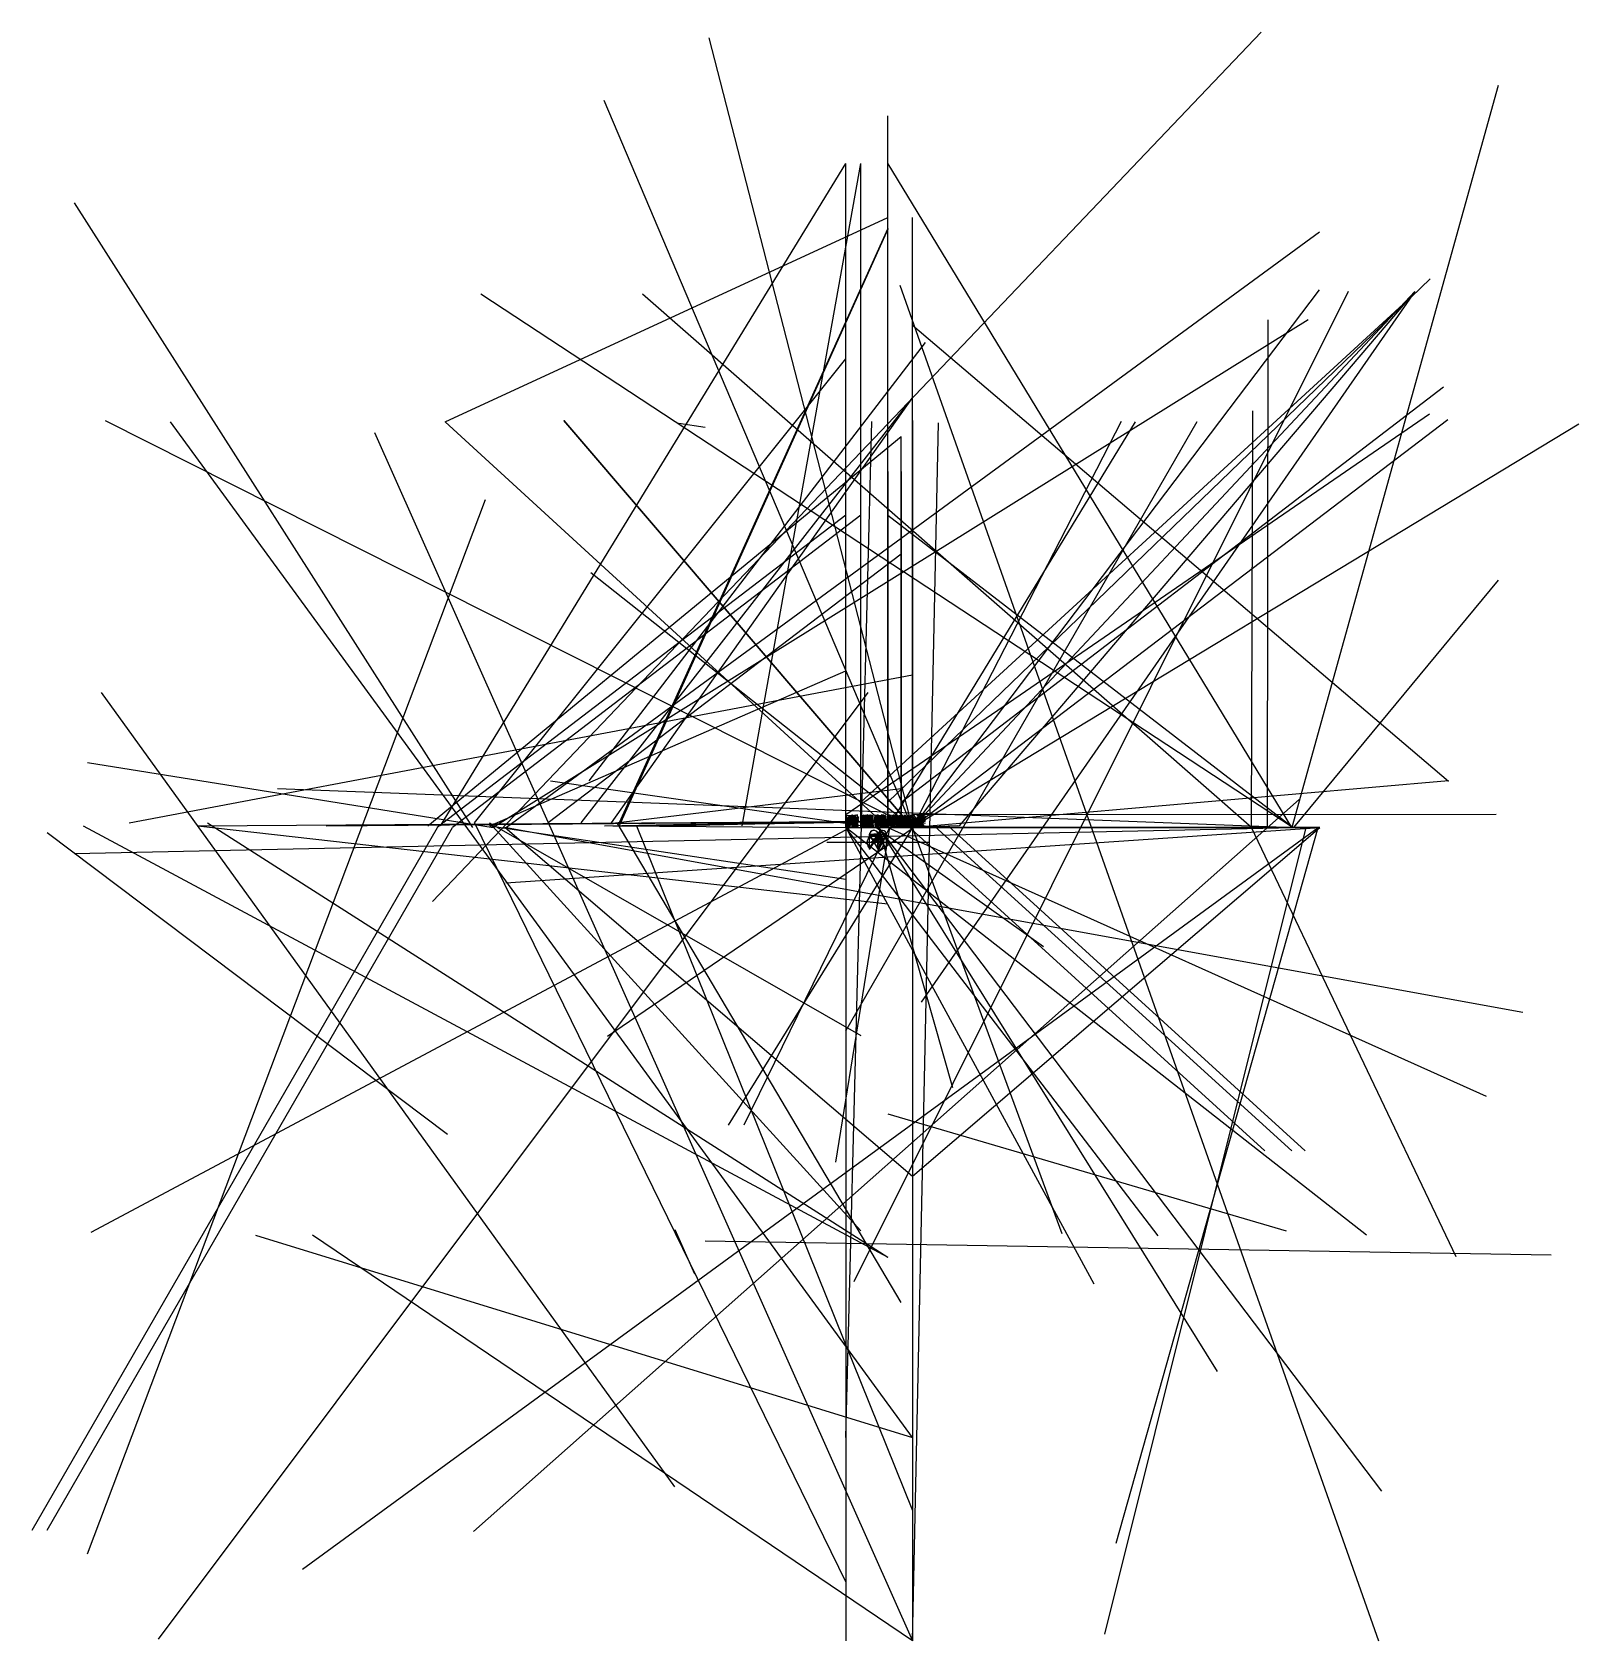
# Model space of a CAD drawing. Header units: metres. Extents: x -200 to 165, y -952106 to 134145.
# Drawn here: x -199.6 to 165.4, y -188.5 to 191.2 of the extents above; entities outside this region: 1.
import ezdxf

# ---------------------------------------------------------------- set-up
doc = ezdxf.new("R2010")
doc.units = ezdxf.units.M

msp = doc.modelspace()

# ---------------------------------------------------------------- linework, layer by layer
at = {"layer": 'MCD_Layer_0'}
for p, q in [((-105.144094, -13.98774), (90.441844, 191.189995)), ((8.164501, 3.473198), (-39.835499, 189.889214)), ((146.313, 178.57476), (97.674328, 3.473198)), ((8.164501, 3.473198), (-64.585499, 175.082573)), ((2.313, 3.473198), (2.313, 171.473198)), ((-103.210641, 3.842339), (-7.5915, 160.223198)), ((-32.06011, 3.842339), (-4.023, 160.223198)), ((-7.5915, 3.473198), (-7.5915, 160.223198)), ((-4.023, 3.473198), (-4.023, 160.223198)), ((2.313, 160.129448), (97.568859, 3.473198)), ((-189.681141, 150.930229), (-95.65575, 3.473198)), ((-102.136219, 99.221245), (2.313, 147.473198)), ((2.313, 144.848198), (-61.097157, 4.592339)), ((2.313, 144.660698), (-61.097157, 3.842339)), ((8.170361, 3.473198), (8.164501, 147.473198)), ((104.164501, 144.016167), (-87.659718, 3.473198)), ((2.313, 9.473198), (130.27589, 132.965385)), ((-93.687, 129.420464), (98.002453, 3.473198)), ((-55.5915, 129.420464), (88.191703, 3.473198)), ((110.931937, 129.971245), (-5.675485, -103.776802)), ((5.114673, 131.436089), (118.106861, -188.520943)), ((8.164501, 3.473198), (104.164501, 130.363823)), ((8.164501, 3.473198), (126.687939, 129.971245)), ((126.687939, 129.971245), (10.150829, -37.776802)), ((126.687939, 129.971245), (19.14497, 3.854057)), ((126.687939, 129.971245), (19.150829, 3.842339)), ((-4.023, 9.473198), (123.93989, 126.965385)), ((8.164501, 3.473198), (8.164501, 127.984917)), ((101.4915, 123.279839), (-90.783891, 3.473198)), ((8.164501, 121.996635), (134.662548, 14.389214)), ((8.164501, 3.473198), (8.164501, 121.996635)), ((8.164501, 121.996635), (134.662548, 14.377495)), ((91.977, 123.279839), (91.865672, 3.473198)), ((11.164501, 117.959526), (-68.212452, 14.506401)), ((-95.241891, 4.592339), (-7.5915, 114.098198)), ((5.4915, 9.473198), (133.454391, 107.465385)), ((-70.01128, 4.592339), (8.164501, 104.910698)), ((-62.892139, 4.592339), (8.164501, 104.910698)), ((8.164501, 3.473198), (-182.300343, 99.484917)), ((8.164501, -140.526802), (-166.942921, 99.215385)), ((-102.136219, 99.221245), (2.313, 3.473198)), ((-74.171436, 99.537651), (8.164501, 3.473198)), ((8.164501, 3.473198), (-74.171436, 99.537651)), ((-40.816967, 97.879448), (-46.963452, 98.781792)), ((130.109672, 101.014214), (-7.5915, 6.473198)), ((-7.5915, -140.526802), (-1.450875, 99.273979)), ((-7.5915, -44.526802), (75.347953, 99.26812)), ((-7.5915, 3.473198), (-7.5915, 99.145073)), ((60.678234, 99.197807), (2.313, 3.473198)), ((134.498486, 99.660698), (8.164501, 3.473198)), ((8.164501, 99.520073), (8.164501, 3.473198)), ((8.164501, 99.520073), (8.170361, 3.473198)), ((8.164501, 3.473198), (8.164501, 99.520073)), ((57.383251, 99.279839), (8.164501, 3.473198)), ((8.164501, -188.526802), (14.305126, 98.945854)), ((88.4085, 101.775932), (88.0335, 3.473198)), ((-118.808155, 96.666557), (8.164501, -188.526802)), ((-106.252641, 3.842339), (5.4915, 95.723198)), ((5.4915, 3.473198), (5.4915, 95.723198)), ((165.377392, 98.641167), (8.164501, 3.473198)), ((-7.5915, 3.473198), (-7.5915, 87.484917)), ((-4.023, 3.473198), (-4.023, 87.484917)), ((2.313, 3.473198), (2.313, 87.484917)), ((2.313, 87.484917), (2.313, 3.473198)), ((5.4915, 3.473198), (5.4915, 87.484917)), ((5.4915, 87.484917), (5.4915, 3.473198)), ((8.164501, 3.473198), (8.164501, 87.484917)), ((-186.502641, -168.030708), (-92.606156, 80.916557)), ((-7.5915, 77.201714), (-104.013375, 3.473198)), ((-4.023, 77.201714), (-100.398, 3.473198)), ((2.313, 77.201714), (97.984875, 3.473198)), ((5.4915, 67.973198), (-77.863969, 4.592339)), ((8.164501, 3.473198), (-67.772999, 63.584526)), ((146.313, 61.838432), (98.037609, 3.473198)), ((2.324718, 3.473198), (2.313, 51.473198)), ((2.313, 3.473198), (2.313, 51.473198)), ((-176.687061, 4.586479), (8.164501, 39.473198)), ((-91.5915, 3.842339), (-7.5915, 40.410698)), ((-47.915719, -152.163521), (-183.267282, 35.342339)), ((-169.778858, -188.163521), (-2.300343, 35.336479)), ((-186.5085, 18.83062), (-90.772172, 3.473198)), ((-141.687, 12.684135), (98.061047, 3.473198)), ((-77.26228, 14.506401), (-0.674389, 3.473198)), ((-61.949906, 4.592339), (5.4915, 12.660698)), ((134.662548, 14.436089), (8.545361, 3.473198)), ((-95.447953, -162.716255), (99.393844, 10.088432)), ((-187.577625, 3.842339), (2.313, -97.964302)), ((-160.507313, 3.842339), (2.313, 4.973198)), ((-160.507313, 3.842339), (2.313, -14.526802)), ((-158.204578, 4.592339), (2.313, -97.964302)), ((-130.252641, 3.842339), (5.4915, 4.973198)), ((-95.241891, 4.592339), (-7.5915, -174.651802)), ((-91.673391, 4.592339), (-4.023, -45.651802)), ((-91.673391, 4.592339), (-4.023, -91.776802)), ((-91.5915, 3.842339), (-7.5915, -8.714302)), ((-64.521188, 3.842339), (-7.5915, 4.973198)), ((-62.605172, 3.842339), (-7.5915, 3.473198)), ((5.4915, -108.651802), (-61.533891, 4.592339)), ((-58.568063, 3.842339), (-7.5915, 4.973198)), ((-57.021046, 3.842339), (8.164501, 4.973198)), ((-57.021046, 3.842339), (8.164501, -157.776802)), ((-49.339406, 3.842339), (-4.023, 4.973198)), ((-7.5915, 3.473198), (-7.5915, 6.473198)), ((-7.5915, 6.473198), (-7.263375, 3.473198)), ((-5.820306, 6.245332), (-7.5915, 6.214806)), ((-6.750115, 6.245332), (-7.5915, 5.126399)), ((-6.750115, 6.239217), (-7.5915, 5.040793)), ((-7.5915, 5.212004), (-6.587312, 6.239217)), ((-5.80779, 6.239217), (-7.5915, 5.040793)), ((-7.5915, 5.994679), (-5.043889, 4.429281)), ((-7.5915, 5.040793), (-6.026914, 5.050013)), ((-4.5915, 3.801323), (-7.5915, 3.473198)), ((-7.579749, 5.786685), (-5.745163, 5.266988)), ((-6.587312, 5.499344), (-7.579749, 5.040698)), ((-6.587312, 5.49323), (-7.579749, 5.211908)), ((-7.579749, 5.040698), (-6.026914, 5.050013)), ((-6.002456, 5.037784), (-7.531118, 5.256908)), ((-7.531118, 5.256908), (-4.825481, 3.473198)), ((-7.528156, 5.256908), (-5.803825, 5.044042)), ((-4.825481, 3.571032), (-7.528109, 5.256908)), ((-5.820306, 6.245332), (-7.493666, 5.040793)), ((-7.493666, 5.212004), (-6.587312, 6.245332)), ((-5.80779, 6.239217), (-7.493666, 3.53659)), ((-7.493666, 5.040793), (-6.026914, 5.050013)), ((-7.191564, 4.325284), (-7.395067, 5.040793)), ((-6.19287, 4.319217), (-7.395067, 5.040793)), ((-6.19287, 4.325332), (-7.395067, 3.817864)), ((-7.166532, 4.319169), (-7.395067, 3.756717)), ((-7.310991, 4.871829), (-5.571468, 5.832975)), ((-6.002456, 5.037784), (-7.310991, 4.871829)), ((-6.017838, 5.037784), (-7.310991, 4.871829)), ((-7.310991, 4.871829), (-6.745481, 3.669631)), ((-7.308029, 4.871829), (-6.023953, 5.037784)), ((-6.005609, 6.407465), (-7.307981, 4.871829)), ((-7.307981, 4.871829), (-6.011723, 6.407465)), ((-7.271341, 5.350825), (-5.473586, 6.183612)), ((-5.926118, 6.171096), (-7.265226, 5.350825)), ((-7.249844, 3.873134), (-5.565402, 5.832975)), ((-7.249844, 3.873134), (-6.739414, 3.669631)), ((-7.246882, 3.873134), (-6.017886, 5.037784)), ((-7.246835, 3.873134), (-6.005656, 6.407465)), ((-7.210195, 5.578739), (-6.023953, 5.037784)), ((-7.197965, 5.613803), (-6.023905, 5.037784)), ((-5.92908, 6.171096), (-7.191851, 5.613803)), ((-7.191564, 5.499297), (-5.231723, 5.040746)), ((-6.026914, 3.814854), (-7.191564, 5.059042)), ((-6.026914, 3.814854), (-7.191564, 5.046813)), ((-7.166532, 5.493182), (-5.231723, 5.811192)), ((-4.657233, 4.710602), (-7.166532, 5.052927)), ((-6.026914, 4.707593), (-7.166532, 5.040698)), ((-7.013093, 5.866223), (-4.5915, 5.040793)), ((-7.013093, 5.860109), (-4.5915, 5.126399)), ((-5.857902, 5.542147), (-7.013093, 5.407625)), ((-6.026914, 5.539185), (-7.013093, 5.413739)), ((-6.9808, 4.446048), (-5.565354, 5.832975)), ((-6.002456, 5.037784), (-6.9808, 4.446048)), ((-6.977838, 4.446048), (-6.005609, 6.407465)), ((-6.011723, 6.407465), (-6.97779, 4.446048)), ((-6.937949, 4.429281), (-4.500736, 5.615571)), ((-6.937949, 4.435395), (-4.500736, 5.542195)), ((-6.020656, 5.126351), (-6.937949, 4.857306)), ((-5.494701, 5.126351), (-6.937949, 4.863421)), ((-5.857902, 5.615523), (-6.750115, 5.266988)), ((-6.026914, 5.612561), (-6.750115, 5.260873)), ((-6.745529, 3.669631), (-6.023905, 5.037784)), ((-6.739367, 3.669631), (-6.023905, 5.037784)), ((-6.61865, 5.499344), (-5.231723, 5.040746)), ((-6.61865, 5.49323), (-5.231723, 3.756669)), ((-6.026914, 4.083899), (-6.61865, 5.05909)), ((-4.657233, 4.086908), (-6.61865, 5.052975)), ((-6.026914, 5.208994), (-6.587312, 6.245332)), ((-6.026914, 5.208994), (-6.587312, 6.239217)), ((-6.587312, 5.266988), (-6.020656, 5.211956)), ((-6.587312, 5.260873), (-6.020656, 5.040746)), ((-5.253507, 5.407195), (-6.549812, 5.15358)), ((-6.543698, 5.15358), (-6.146198, 5.382115)), ((-6.002456, 5.037784), (-6.357105, 3.898166)), ((-6.024, 5.037784), (-6.357105, 3.898166)), ((-6.011771, 6.407465), (-6.354096, 3.898166)), ((-6.19287, 5.499344), (-5.231723, 4.08686)), ((-6.19287, 5.49323), (-5.231723, 5.040746)), ((-4.657233, 3.756717), (-6.19287, 5.05909)), ((-6.026914, 3.753707), (-6.19287, 5.052975)), ((-6.026914, 3.753707), (-6.19287, 5.04686)), ((-6.026914, 3.753707), (-6.19287, 5.040746)), ((-6.002456, 5.037784), (-6.149207, 5.382115)), ((-6.005609, 6.407465), (-6.146198, 5.382115)), ((-6.075831, 5.645093), (-5.803825, 5.044042)), ((-6.002456, 5.037784), (-6.075831, 5.645093)), ((-5.79771, 5.044042), (-6.07287, 5.645093)), ((-6.072822, 5.645093), (-4.825481, 3.473198)), ((-6.026914, 4.988867), (-5.419605, 6.239217)), ((-6.026914, 5.062243), (-6.026914, 6.211797)), ((-6.026914, 5.135618), (-4.893602, 5.866223)), ((-6.026914, 5.80823), (-5.657503, 5.052975)), ((-6.026914, 5.80823), (-5.657503, 4.514886)), ((-6.026914, 5.783771), (-5.745163, 5.499344)), ((-6.026914, 5.074472), (-6.026914, 5.612561)), ((-6.026914, 5.074472), (-6.026914, 5.588102)), ((-6.026914, 5.062243), (-6.026914, 5.588102)), ((-6.026914, 5.074472), (-6.026914, 5.539185)), ((-6.026914, 3.53358), (-5.80779, 5.260873)), ((-6.026914, 5.062243), (-6.026914, 5.208994)), ((-6.026914, 5.135618), (-4.893602, 3.799472)), ((-6.026914, 5.074472), (-6.0208, 5.037784)), ((-6.026914, 5.050013), (-6.026914, 5.074472)), ((-6.026914, 5.074472), (-6.026914, 4.988867)), ((-5.843475, 5.043899), (-6.026914, 5.074472)), ((-6.026914, 5.062243), (-6.026914, 3.753707)), ((-5.990226, 5.043899), (-6.026914, 5.062243)), ((-6.026914, 5.062243), (-6.026914, 4.915491)), ((-6.026914, 5.062243), (-6.026914, 4.707593)), ((-6.026914, 5.062243), (-6.026914, 4.083899)), ((-6.026914, 5.062243), (-6.026914, 3.53358)), ((-6.026914, 5.037784), (-6.026914, 5.050013)), ((-4.657233, 5.040793), (-6.026914, 5.050013)), ((-5.911118, 5.040793), (-6.026914, 5.050013)), ((-6.020656, 5.040746), (-6.026914, 5.050013)), ((-5.713873, 5.040793), (-6.026914, 5.050013)), ((-5.494701, 5.040746), (-6.026914, 5.050013)), ((-4.593698, 5.040793), (-6.026914, 5.050013)), ((-6.026914, 5.037784), (-6.014685, 5.037784)), ((-5.571468, 3.48495), (-6.024, 5.037784)), ((-6.024, 5.037784), (-6.014685, 5.037784)), ((-5.565354, 5.832975), (-6.023953, 5.037784)), ((-5.571468, 5.832975), (-6.023953, 5.037784)), ((-5.571516, 5.832975), (-6.023953, 5.037784)), ((-5.79771, 5.044042), (-6.023953, 5.037784)), ((-6.023953, 5.037784), (-6.014685, 5.037784)), ((-5.204589, 6.473198), (-6.023905, 5.037784)), ((-4.782679, 5.811048), (-6.023905, 5.037784)), ((-6.023905, 5.037784), (-6.014685, 5.037784)), ((-4.825481, 3.571032), (-6.023905, 5.037784)), ((-4.819367, 3.473198), (-6.023905, 5.037784)), ((-6.0208, 5.037784), (-6.002456, 5.037784)), ((-5.419605, 5.266988), (-6.020656, 5.994631)), ((-6.020656, 3.536542), (-5.80779, 5.49323)), ((-5.419605, 5.260873), (-6.020656, 5.040746)), ((-6.014685, 5.037784), (-5.990226, 5.043899)), ((-6.014685, 5.037784), (-5.843475, 5.043899)), ((-5.253459, 5.407195), (-6.011723, 6.407465)), ((-6.002456, 5.037784), (-5.476596, 6.183612)), ((-6.002456, 5.037784), (-5.280927, 5.319536)), ((-6.002456, 5.037784), (-5.525513, 4.051606)), ((-6.002456, 5.037784), (-5.855704, 4.477386)), ((-6.002456, 5.037784), (-5.452137, 4.314583)), ((-5.92908, 6.171096), (-5.650959, 5.569997)), ((-5.92607, 6.171096), (-5.198475, 6.473198)), ((-5.911118, 4.9185), (-5.682583, 4.521)), ((-5.043889, 4.863421), (-5.857902, 5.13858)), ((-5.043889, 4.857306), (-5.857902, 4.991829)), ((-5.855704, 4.477386), (-5.803825, 5.044042)), ((-5.855704, 4.477386), (-5.565354, 3.48495)), ((-5.571468, 3.48495), (-5.85279, 4.477386)), ((-5.79771, 5.044042), (-5.852742, 4.477386)), ((-5.852695, 4.477386), (-4.825481, 3.473198)), ((-5.852695, 4.477386), (-4.819367, 3.571032)), ((-5.449175, 4.314583), (-5.803825, 5.044042)), ((-5.713873, 5.591112), (-4.881086, 3.793357)), ((-5.682583, 6.28202), (-5.25365, 5.811239)), ((-5.682583, 5.499344), (-5.231723, 3.817816)), ((-4.657233, 4.9185), (-5.682583, 5.05909)), ((-5.657503, 6.275905), (-5.25365, 5.040793)), ((-5.657503, 5.49323), (-5.231723, 5.040746)), ((-5.657074, 5.569997), (-5.522551, 4.051606)), ((-5.522503, 4.051606), (-5.650959, 5.569997)), ((-5.256468, 5.407195), (-5.571468, 5.832975)), ((-5.278013, 5.319536), (-5.565354, 3.48495)), ((-5.525513, 4.051606), (-5.198475, 6.473198)), ((-4.893602, 5.413739), (-5.494701, 5.040746)), ((-4.881086, 3.854504), (-5.485959, 5.994631)), ((-4.813252, 6.471), (-5.473586, 6.183612)), ((-5.452137, 4.314583), (-4.825481, 3.473198)), ((-4.881086, 3.866733), (-5.450895, 5.138628)), ((-4.893602, 3.872848), (-5.450895, 5.040793)), ((-4.819367, 3.473198), (-5.449128, 4.314583)), ((-4.500736, 4.991876), (-5.419605, 6.245332)), ((-5.256468, 5.407195), (-4.788793, 5.811048)), ((-4.5915, 5.994679), (-5.043889, 4.435395)), ((-4.500736, 5.591112), (-4.881086, 6.251446)), ((-4.852902, 5.244392), (-4.819367, 3.571032)), ((-4.819367, 3.473198), (-4.849892, 5.244392)), ((-4.023, 3.473198), (-4.023, 6.473198)), ((-4.023, 4.958708), (-2.934995, 3.763468)), ((-1.023, 3.801323), (-4.023, 3.473198)), ((-4.01163, 6.26021), (-3.877495, 4.822586)), ((-1.465431, 5.426052), (-4.01163, 4.98228)), ((-3.353529, 3.692518), (-4.009226, 5.692287)), ((-4.008209, 3.520945), (-1.056696, 4.118587)), ((-4.004835, 4.982373), (-2.509157, 4.991294)), ((-2.485492, 4.979461), (-4.000074, 5.992033)), ((-1.067974, 3.698481), (-3.992263, 4.225081)), ((-2.473659, 4.979461), (-3.976409, 5.901855)), ((-2.509157, 3.938185), (-3.973913, 6.047222)), ((-2.216668, 5.082904), (-3.968459, 4.378906)), ((-3.967673, 6.431922), (-2.506245, 4.979461)), ((-1.109989, 3.656558), (-3.967627, 5.742484)), ((-3.9441, 6.26571), (-2.092147, 6.455264)), ((-2.137491, 5.680501), (-3.94239, 4.082997)), ((-3.941235, 4.982373), (-2.509157, 4.991294)), ((-3.940911, 3.566981), (-1.902825, 6.342576)), ((-1.023694, 5.621245), (-3.923439, 5.680455)), ((-3.921637, 5.585793), (-1.146042, 4.982327)), ((-2.500375, 4.979461), (-3.917246, 5.750573)), ((-3.915489, 4.61556), (-1.226559, 5.136151)), ((-1.481008, 4.722008), (-3.915489, 4.982373)), ((-1.989906, 4.722008), (-3.915489, 4.532731)), ((-3.907909, 5.988151), (-2.450317, 4.532685)), ((-3.765871, 4.455726), (-3.901854, 4.982373)), ((-3.888219, 5.869824), (-3.26386, 4.236822)), ((-3.879205, 5.420136), (-3.632984, 3.550573)), ((-2.509157, 6.25739), (-3.877495, 5.426052)), ((-3.869915, 4.39855), (-1.181124, 6.341051)), ((-3.867095, 5.530744), (-1.429517, 5.29275)), ((-3.857574, 5.940727), (-1.456233, 6.402248)), ((-2.177703, 4.414358), (-3.848237, 4.982373)), ((-2.041997, 5.254478), (-3.848052, 3.680778)), ((-1.482811, 5.701901), (-3.843338, 5.898573)), ((-1.989906, 5.17165), (-3.83548, 3.728109)), ((-3.824803, 5.852029), (-1.193603, 4.248747)), ((-3.820042, 4.390739), (-1.989906, 5.869778)), ((-3.820042, 4.982373), (-2.509157, 4.991294)), ((-3.810798, 4.982373), (-2.509157, 4.991294)), ((-3.810752, 5.310915), (-3.07426, 3.640381)), ((-3.476571, 6.130512), (-3.807886, 3.991063)), ((-3.796099, 3.479392), (-2.506291, 4.979461)), ((-3.794297, 5.077034), (-2.52783, 5.420043)), ((-3.504119, 4.183575), (-3.793557, 4.798828)), ((-3.790137, 3.496355), (-2.506245, 4.979461)), ((-3.78838, 4.509066), (-3.307863, 5.5325)), ((-2.509157, 6.411215), (-3.758059, 5.869778)), ((-3.758059, 6.141929), (-1.656465, 4.982373)), ((-3.75695, 5.082904), (-1.429564, 4.982373)), ((-2.135272, 5.17165), (-3.723855, 5.550295)), ((-1.441304, 4.54253), (-3.695568, 5.901208)), ((-1.525982, 4.112625), (-3.66936, 4.982327)), ((-1.592864, 4.840381), (-3.668944, 6.029472)), ((-3.654801, 4.982327), (-2.509157, 4.991294)), ((-3.654015, 5.062521), (-1.500514, 6.374377)), ((-2.129402, 5.094737), (-3.650548, 4.426145)), ((-3.636404, 6.29409), (-2.506245, 4.979461)), ((-1.114241, 5.775162), (-3.603125, 6.141883)), ((-3.594851, 4.859655), (-1.417731, 3.667513)), ((-1.630627, 4.352837), (-3.589028, 5.895754)), ((-1.764715, 5.982188), (-3.575438, 4.295985)), ((-3.095614, 6.473198), (-3.5545, 4.012047)), ((-2.473659, 4.979461), (-3.550433, 6.265525)), ((-3.526767, 5.179137), (-2.855448, 5.840612)), ((-3.495845, 6.443662), (-3.099866, 4.982327)), ((-2.509157, 4.849301), (-3.495845, 4.988243)), ((-3.494366, 6.218056), (-1.606961, 3.999706)), ((-2.509157, 4.93213), (-3.491685, 5.408257)), ((-3.488912, 3.852213), (-1.194528, 5.171696)), ((-1.525982, 4.822586), (-3.481563, 5.147984)), ((-3.481563, 4.982327), (-2.509157, 4.991294)), ((-1.737167, 3.873198), (-3.476571, 6.464416)), ((-2.509157, 5.748585), (-3.475046, 4.183575)), ((-3.464738, 5.741051), (-2.624618, 4.555333)), ((-3.458822, 3.591617), (-2.222261, 6.420644)), ((-2.473659, 4.979461), (-3.455771, 4.359771)), ((-3.409457, 4.982327), (-2.509157, 4.991294)), ((-3.405621, 4.07916), (-2.044817, 4.212648)), ((-2.343499, 5.962636), (-3.375993, 3.819258)), ((-3.316876, 6.139295), (-2.861225, 5.502502)), ((-2.589074, 6.026653), (-3.31096, 3.600399)), ((-3.310913, 5.599105), (-1.115951, 6.027531)), ((-1.737167, 4.013572), (-3.305043, 5.966935)), ((-2.932268, 5.441582), (-3.269499, 5.483783)), ((-1.23964, 5.006038), (-3.254153, 4.686463)), ((-3.242783, 3.731668), (-2.405713, 6.059054)), ((-2.473659, 4.979461), (-3.195452, 6.023186)), ((-3.195452, 6.023186), (-2.062566, 3.476988)), ((-3.184267, 5.213018), (-1.177842, 5.964485)), ((-2.851889, 4.911284), (-3.142298, 4.982327)), ((-2.509157, 5.855079), (-3.13578, 3.89959)), ((-2.642459, 4.035666), (-3.128847, 5.372713)), ((-3.118447, 6.141883), (-1.656465, 6.414127)), ((-1.289051, 5.053369), (-3.118447, 6.177381)), ((-3.117893, 5.792726), (-2.688496, 4.988151)), ((-2.485492, 4.979461), (-3.100791, 5.498712)), ((-2.289374, 6.443662), (-3.099866, 4.852167)), ((-1.61884, 3.668576), (-3.097879, 5.498712)), ((-1.547844, 3.544379), (-3.097879, 5.498712)), ((-3.097879, 5.498712), (-2.76661, 3.573129)), ((-3.090067, 6.307494), (-1.147567, 4.982373)), ((-1.60123, 5.088497), (-3.062473, 3.909343)), ((-2.473659, 4.979461), (-2.982464, 4.180755)), ((-2.955933, 3.547383), (-1.843615, 5.365456)), ((-2.933285, 3.810845), (-2.900375, 4.875786)), ((-2.932268, 6.092426), (-2.245972, 5.155148)), ((-2.87597, 6.262059), (-2.76661, 3.573129)), ((-2.485492, 4.979461), (-2.87597, 6.262059)), ((-2.849439, 4.927924), (-2.506291, 4.979461)), ((-2.565408, 6.094506), (-2.82582, 6.321037)), ((-1.636589, 6.244125), (-2.825727, 5.780848)), ((-2.796515, 5.816484), (-1.329309, 4.982373)), ((-2.784452, 5.086741), (-1.547844, 5.325983)), ((-2.778443, 6.31831), (-2.506291, 4.979461)), ((-2.76661, 4.910175), (-1.317153, 5.349001)), ((-2.76661, 3.573129), (-2.506245, 4.979461)), ((-2.115905, 4.821938), (-2.742991, 4.782096)), ((-2.742899, 5.256373), (-2.494459, 6.304721)), ((-2.473659, 4.979461), (-2.733978, 5.90962)), ((-2.725242, 5.713688), (-1.654385, 5.359216)), ((-2.69848, 4.370725), (-1.695891, 4.800122)), ((-2.666679, 4.98228), (-2.509157, 4.991294)), ((-2.666032, 4.007055), (-2.340634, 5.962636)), ((-2.666032, 4.007055), (-2.506291, 4.979461)), ((-2.639316, 3.992773), (-1.044955, 4.388751)), ((-2.636451, 3.992773), (-2.500375, 4.979461)), ((-2.119742, 6.242507), (-2.59157, 5.313503)), ((-2.509157, 4.719142), (-2.578443, 6.171465)), ((-1.941188, 4.636729), (-2.577333, 4.34632)), ((-2.485492, 4.979461), (-2.56832, 5.199244)), ((-1.636589, 3.833817), (-2.565455, 5.199244)), ((-1.590044, 4.639179), (-2.560694, 5.076988)), ((-2.559538, 6.050226), (-1.417639, 6.156489)), ((-1.521683, 5.999937), (-2.55903, 4.112579)), ((-2.553576, 3.996933), (-2.080361, 6.248978)), ((-2.553576, 5.990462), (-1.695753, 5.351127)), ((-2.473659, 4.979461), (-2.532822, 4.553623)), ((-2.52991, 4.553623), (-2.388057, 3.604975)), ((-1.044955, 5.558615), (-2.518216, 5.368876)), ((-2.509157, 6.352052), (-2.005482, 5.059193)), ((-2.509157, 5.014959), (-2.509157, 6.281056)), ((-2.509157, 5.014959), (-2.509157, 6.056235)), ((-2.509157, 3.831691), (-2.426097, 5.988104)), ((-2.509157, 5.014959), (-2.509157, 5.878745)), ((-2.509157, 5.014959), (-2.509157, 5.831414)), ((-2.509157, 4.93213), (-1.498156, 5.792865)), ((-2.509157, 5.014959), (-2.509157, 5.263445)), ((-2.509157, 5.003126), (-2.509157, 5.23978)), ((-2.509157, 5.156951), (-2.503241, 4.979461)), ((-2.509157, 4.991294), (-2.509157, 5.156951)), ((-2.509157, 5.003126), (-2.509157, 5.145118)), ((-2.509157, 5.003126), (-2.509157, 5.050457)), ((-2.509157, 5.014959), (-2.509157, 4.967628)), ((-2.331667, 4.985377), (-2.509157, 5.014959)), ((-2.509157, 5.014959), (-2.503241, 4.979461)), ((-2.509157, 4.991294), (-2.509157, 5.014959)), ((-2.509157, 5.014959), (-2.509157, 4.387827)), ((-2.509157, 5.014959), (-2.509157, 4.659979)), ((-2.509157, 5.014959), (-2.509157, 4.742807)), ((-2.509157, 5.014959), (-2.509157, 3.642368)), ((-2.509157, 5.003126), (-2.509157, 4.009181)), ((-2.473659, 4.985377), (-2.509157, 5.003126)), ((-2.509157, 5.003126), (-2.509157, 4.920298)), ((-2.509157, 5.003126), (-2.509157, 4.387827)), ((-2.509157, 4.979461), (-2.509157, 4.991294)), ((-1.358105, 4.982327), (-2.509157, 4.991294)), ((-1.349323, 4.982373), (-2.509157, 4.991294)), ((-1.365362, 4.982373), (-2.509157, 4.991294)), ((-1.438392, 4.982373), (-2.509157, 4.991294)), ((-1.432291, 4.982373), (-2.509157, 4.991294)), ((-1.786716, 4.982373), (-2.509157, 4.991294)), ((-2.400121, 4.98228), (-2.509157, 4.991294)), ((-2.509157, 4.293166), (-1.465431, 4.988243)), ((-2.509157, 4.979461), (-2.497324, 4.979461)), ((-2.509157, 4.896632), (-1.461965, 4.177658)), ((-2.509157, 4.021014), (-1.747567, 4.864)), ((-2.509157, 4.825636), (-1.220504, 4.532685)), ((-2.509157, 4.612648), (-1.226559, 4.722008)), ((-2.509157, 4.553485), (-2.047035, 4.219119)), ((-1.246111, 4.897048), (-2.50643, 4.979461)), ((-2.506337, 4.979461), (-2.497324, 4.979461)), ((-2.393881, 3.83807), (-2.506337, 4.979461)), ((-2.506291, 4.979461), (-2.497324, 4.979461)), ((-1.044955, 4.388751), (-2.506291, 4.979461)), ((-1.695753, 6.453138), (-2.506245, 4.979461)), ((-2.352466, 6.056327), (-2.506245, 4.979461)), ((-1.346735, 5.832153), (-2.506245, 4.979461)), ((-2.151311, 5.081841), (-2.506245, 4.979461)), ((-2.506245, 4.979461), (-2.497324, 4.979461)), ((-2.316968, 3.653138), (-2.506245, 4.979461)), ((-2.503241, 4.979461), (-2.473659, 4.979461)), ((-2.503241, 4.979461), (-2.485492, 4.979461)), ((-2.497324, 4.979461), (-2.331667, 4.985377)), ((-2.497324, 4.979461), (-2.473659, 4.985377)), ((-2.485492, 4.979461), (-2.438161, 4.37017)), ((-2.485492, 4.979461), (-1.231228, 3.611123)), ((-2.473659, 4.979461), (-1.503379, 5.038301)), ((-2.473659, 4.979461), (-1.018239, 3.934118)), ((-2.473659, 4.979461), (-1.811029, 3.546228)), ((-1.311237, 6.123256), (-2.435249, 4.37017)), ((-1.133654, 5.483136), (-2.429425, 5.974238)), ((-1.024202, 5.337307), (-2.406777, 3.964763)), ((-2.399751, 4.667882), (-1.814126, 6.029056)), ((-2.352466, 6.056327), (-2.245926, 5.438162)), ((-2.30948, 4.63317), (-1.648006, 4.982373)), ((-1.052767, 4.923163), (-2.289374, 5.852029)), ((-2.139617, 5.857945), (-2.272041, 6.242461)), ((-2.248838, 5.438162), (-1.890992, 6.153253)), ((-2.195868, 4.710175), (-1.170308, 5.207148)), ((-2.050456, 5.597626), (-1.335364, 4.982373)), ((-2.050456, 5.136151), (-1.432291, 5.242692)), ((-2.004835, 5.63317), (-1.344239, 4.846251)), ((-1.956118, 3.67782), (-1.748954, 5.777242)), ((-1.885492, 6.189121), (-1.159076, 3.621615)), ((-1.089236, 6.170725), (-1.879252, 5.653138)), ((-1.317893, 5.609366), (-1.83548, 4.982327)), ((-1.70777, 5.792865), (-1.03548, 4.509066)), ((-1.7019, 3.491455), (-1.496585, 6.005807)), ((-1.692841, 3.941097), (-1.223093, 4.92908)), ((-1.527045, 4.692102), (-1.672134, 6.159308)), ((-1.51438, 4.30791), (-1.608071, 4.432061)), ((-1.333885, 3.515028), (-1.586763, 5.887388)), ((-1.430812, 4.757552), (-1.578997, 4.171742)), ((-1.465062, 3.72113), (-1.204697, 4.135088)), ((-1.039039, 4.435897), (-1.435526, 5.665248)), ((-1.077403, 3.730559), (-1.346689, 5.832153)), ((-0.711354, 6.131345), (-0.885327, 5.175685)), ((-0.555245, 6.131345), (-0.885327, 4.976336)), ((-0.883174, 6.449195), (1.09855, 6.279299)), ((-0.874058, 5.175594), (-0.555245, 5.416032)), ((-0.874058, 4.976244), (0.614925, 4.985176)), ((-0.862607, 5.782758), (0.834659, 4.979451)), ((-0.859767, 5.782758), (1.057461, 3.484466)), ((0.617811, 4.172525), (-0.859767, 5.645568)), ((-0.830496, 5.303943), (0.617811, 4.97345)), ((0.348332, 5.738463), (-0.82303, 4.56591)), ((-0.821518, 4.976336), (0.614925, 4.985176)), ((-0.812815, 5.950867), (-0.414253, 5.11151)), ((-0.804432, 5.773642), (0.386764, 4.97629)), ((0.389146, 5.210727), (-0.796004, 6.184159)), ((-0.791515, 4.76526), (1.376182, 6.131299)), ((-0.791515, 4.976336), (0.614925, 4.985176)), ((-0.040748, 5.433621), (-0.790003, 4.049855)), ((1.966352, 5.177563), (-0.78359, 6.222545)), ((-0.78359, 6.222545), (1.767003, 6.022921)), ((2.052835, 4.577637), (-0.78043, 3.76842)), ((-0.711354, 5.193229), (0.620926, 4.97629)), ((-0.707323, 5.228592), (0.242565, 5.896816)), ((0.713363, 5.539113), (-0.701597, 4.178937)), ((-0.657943, 4.982016), (-0.698436, 4.331381)), ((-0.69697, 3.780238), (-0.177022, 4.99388)), ((1.34737, 4.290247), (-0.69697, 4.976336)), ((0.934334, 4.589363), (-0.696375, 5.984581)), ((1.305366, 4.073399), (-0.652538, 4.472053)), ((-0.651531, 3.554092), (1.415118, 4.745288)), ((1.497249, 3.623901), (-0.636918, 5.071888)), ((0.614925, 5.149347), (-0.622489, 5.480527)), ((-0.607511, 5.193183), (0.620926, 3.498758)), ((1.682123, 5.492299), (-0.588272, 5.011469)), ((-0.585294, 5.416032), (1.377419, 4.97629)), ((-0.585294, 4.99388), (1.928287, 4.096852)), ((0.638378, 4.97345), (-0.581172, 4.181503)), ((-0.578698, 4.81212), (0.760178, 4.718354)), ((-0.578332, 4.181503), (1.057507, 5.735944)), ((-0.578286, 4.181503), (-0.068232, 3.661554)), ((1.629583, 4.319655), (-0.562483, 5.808867)), ((0.614925, 5.172799), (-0.555245, 6.131345)), ((-0.555245, 5.193229), (0.620926, 5.562612)), ((-0.537427, 3.565498), (-0.308578, 4.74767)), ((-0.510813, 4.058421), (1.063324, 5.957189)), ((-0.429782, 5.140414), (1.169687, 3.487077)), ((0.650105, 4.97345), (-0.370096, 4.545939)), ((-0.32035, 5.072483), (0.617811, 4.97345)), ((-0.308669, 4.355613), (1.508975, 5.098318)), ((-0.300104, 5.421849), (1.598664, 4.976336)), ((-0.292912, 5.961311), (1.042391, 4.976336)), ((0.650105, 4.97345), (-0.288011, 3.705986)), ((-0.264558, 3.77323), (1.057507, 5.735944)), ((0.635355, 6.286812), (-0.261672, 3.77323)), ((0.614925, 5.055535), (-0.258649, 5.128734)), ((-0.249991, 4.882158), (0.617765, 4.97345)), ((0.614925, 3.777353), (-0.177022, 5.416032)), ((0.614925, 3.777353), (-0.177022, 4.982153)), ((1.377419, 3.780193), (-0.177022, 4.982153)), ((0.614925, 3.777353), (-0.177022, 4.290293)), ((0.447686, 5.135513), (-0.15618, 3.751014)), ((1.895994, 4.959021), (-0.138682, 6.411359)), ((0.122415, 4.759671), (-0.138636, 6.411359)), ((-0.093562, 4.589271), (1.333857, 3.850597)), ((1.447503, 6.397572), (-0.074141, 5.162539)), ((1.682032, 5.720324), (-0.068277, 3.661554)), ((0.113528, 5.459731), (-0.015417, 6.473198)), ((-0.005889, 6.231019), (2.034237, 4.800302)), ((-0.002912, 4.97629), (0.614925, 4.985176)), ((0.012113, 5.140414), (0.452817, 3.709834)), ((0.025534, 5.123512), (0.125301, 4.759671)), ((0.037306, 6.436873), (1.204133, 3.647171)), ((0.04317, 5.97487), (1.198179, 4.739287)), ((0.650105, 4.97345), (0.122415, 4.759671)), ((0.125255, 4.759671), (1.256811, 4.907397)), ((0.938823, 3.991314), (0.187414, 6.101937)), ((0.2045, 5.79595), (1.895948, 6.460006)), ((0.300281, 4.85898), (0.945098, 5.808913)), ((0.336331, 5.465731), (0.617811, 4.97345)), ((0.356944, 4.065612), (1.602787, 5.400915)), ((0.582586, 4.480481), (0.383237, 6.384333)), ((0.401147, 6.014034), (0.852065, 4.483825)), ((0.614925, 4.480939), (0.401147, 5.615335)), ((0.548873, 4.483779), (0.401147, 5.333901)), ((0.401147, 4.219888), (2.052835, 4.976336)), ((0.650105, 4.97345), (0.403849, 5.734707)), ((0.840568, 6.463624), (0.447732, 5.135513)), ((2.025809, 4.108533), (0.523633, 4.636223)), ((0.650105, 4.97345), (0.556293, 6.289468)), ((0.614925, 6.251632), (0.600496, 4.219843)), ((0.614925, 5.008629), (0.614925, 6.39235)), ((0.614925, 6.321991), (0.819039, 5.075919)), ((0.614925, 6.321991), (0.819039, 3.574934)), ((0.614925, 6.122641), (1.664396, 5.462891)), ((0.614925, 5.008629), (0.614925, 6.122641)), ((0.614925, 6.005377), (1.960993, 5.333946)), ((0.614925, 4.996903), (0.614925, 5.559772)), ((0.614925, 3.495918), (1.424233, 5.415986)), ((0.614925, 5.360423), (1.976613, 4.976198)), ((0.614925, 4.996903), (0.614925, 5.360423)), ((0.614925, 5.008629), (0.614925, 5.243158)), ((0.614925, 4.996903), (0.614925, 5.172799)), ((0.614925, 5.149347), (0.620789, 4.97345)), ((0.614925, 4.985176), (0.614925, 5.149347)), ((0.614925, 4.985176), (0.614925, 5.032082)), ((0.614925, 5.008629), (0.620789, 4.97345)), ((0.614925, 4.985176), (0.614925, 5.008629)), ((0.790822, 4.979313), (0.614925, 5.008629)), ((0.614925, 5.008629), (0.614925, 4.738921)), ((0.614925, 5.008629), (0.614925, 3.71872)), ((0.614925, 5.008629), (0.614925, 4.047061)), ((0.614925, 5.008629), (0.614925, 4.598204)), ((0.650105, 4.979313), (0.614925, 4.996903)), ((0.614925, 4.996903), (0.614925, 4.093967)), ((0.614925, 4.996903), (0.614925, 4.199505)), ((0.614925, 4.996903), (0.614925, 4.480939)), ((0.614925, 4.97345), (0.614925, 4.985176)), ((1.928287, 4.976336), (0.614925, 4.985176)), ((1.991317, 4.976336), (0.614925, 4.985176)), ((1.101206, 4.976336), (0.614925, 4.985176)), ((1.125255, 4.97629), (0.614925, 4.985176)), ((1.647585, 4.976336), (0.614925, 4.985176)), ((0.967039, 4.976336), (0.614925, 4.985176)), ((1.864021, 4.976336), (0.614925, 4.985176)), ((0.617674, 4.97345), (1.001898, 6.335137)), ((0.61772, 4.97345), (0.626652, 4.97345)), ((1.051552, 5.735944), (0.617765, 4.97345)), ((0.834705, 4.979451), (0.617765, 4.97345)), ((0.834659, 4.979451), (0.617765, 4.97345)), ((0.617765, 4.97345), (0.626652, 4.97345)), ((0.635355, 6.286812), (0.617811, 4.97345)), ((0.78189, 5.528211), (0.617811, 4.97345)), ((1.65551, 5.21059), (0.617811, 4.97345)), ((0.617811, 4.97345), (0.626652, 4.97345)), ((1.180589, 3.656927), (0.617811, 4.97345)), ((1.77282, 3.473198), (0.617811, 4.97345)), ((0.852203, 3.56252), (0.617811, 4.97345)), ((0.620789, 4.97345), (0.638378, 4.97345)), ((0.620789, 4.97345), (0.650105, 4.97345)), ((1.424233, 5.193183), (0.620926, 4.97629)), ((0.626652, 4.97345), (0.650105, 4.979313)), ((0.626652, 4.97345), (0.790822, 4.979313)), ((0.638378, 4.97345), (1.001898, 6.335137)), ((0.638378, 4.97345), (1.764117, 6.022921)), ((0.638378, 4.97345), (0.814275, 3.803279)), ((0.650105, 4.97345), (1.646853, 6.319517)), ((0.650105, 4.97345), (1.224701, 5.590646)), ((0.650105, 4.97345), (0.908087, 5.248426)), ((0.650105, 4.97345), (1.072257, 3.568521)), ((0.688124, 3.537006), (1.942899, 5.110319)), ((0.699896, 4.099876), (0.770209, 6.040648)), ((1.538291, 4.038174), (0.713959, 6.078621)), ((0.793708, 3.736035), (1.122003, 5.988108)), ((2.039047, 4.284384), (0.804014, 4.976336)), ((0.805847, 4.694855), (1.107207, 4.460372)), ((0.814275, 3.803279), (1.77282, 3.473198)), ((1.057507, 3.484466), (0.817069, 3.803279)), ((0.817161, 3.803279), (1.77282, 3.567009)), ((0.819039, 5.075919), (0.934334, 4.976336)), ((1.201248, 3.647171), (0.834705, 4.979451)), ((1.4093, 6.349841), (0.840614, 6.463624)), ((1.661419, 5.669891), (0.887519, 5.164371)), ((1.956779, 5.269497), (0.889901, 6.137208)), ((1.251314, 5.990581), (0.938823, 6.324877)), ((1.664396, 3.528028), (0.945419, 3.87405)), ((1.772774, 3.567009), (0.946152, 4.699665)), ((0.975376, 5.483779), (1.766957, 4.471503)), ((1.649693, 6.319517), (0.975422, 5.483779)), ((1.227586, 5.590646), (0.987103, 5.108533)), ((0.987103, 5.108533), (1.110322, 3.703009)), ((1.764117, 6.022921), (1.057461, 5.735944)), ((1.766957, 6.022921), (1.104367, 4.352635)), ((1.125255, 6.008217), (1.960993, 5.767825)), ((1.976613, 5.410077), (1.377419, 6.125481)), ((1.664396, 5.415986), (1.377419, 4.97629)), ((1.437426, 6.254472), (2.101481, 4.976336)), ((1.864021, 6.125527), (1.664396, 3.574934)), ((1.919447, 5.043076), (1.696552, 6.162814)), ((1.743412, 5.325564), (1.90772, 3.474847)), ((1.778683, 6.00611), (1.802182, 5.356483)), ((2.029153, 4.917703), (1.930944, 5.046649)), ((2.095252, 5.427025), (2.036711, 3.928743)), ((2.313, 3.473198), (2.313, 6.473198)), ((2.313, 6.473198), (2.313, 3.473198)), ((2.313, 6.435173), (3.860795, 4.979115)), ((2.313, 4.979115), (3.816027, 4.987968)), ((2.313, 3.981011), (2.602753, 4.98494)), ((2.313, 4.979115), (2.688757, 4.979069)), ((2.313, 4.973198), (2.313, 3.473198)), ((5.313, 3.801323), (2.313, 3.473198)), ((2.351025, 4.743533), (3.695576, 6.349949)), ((3.701447, 6.434118), (2.374601, 4.777201)), ((4.567541, 4.237326), (2.386298, 6.313896)), ((3.937763, 6.135742), (2.407673, 6.42343)), ((2.478311, 6.135696), (2.407673, 4.979115)), ((3.937763, 6.12987), (2.407673, 4.979115)), ((2.688757, 6.129824), (2.407673, 5.613205)), ((5.069345, 4.894441), (2.427213, 4.996041)), ((2.432625, 6.0124), (2.926219, 4.409471)), ((4.143346, 4.591616), (2.435607, 5.689484)), ((2.478311, 4.591616), (3.972302, 6.423339)), ((3.816027, 6.420541), (2.478311, 4.98494)), ((2.478311, 4.979115), (3.816027, 4.987968)), ((2.502346, 4.920403), (4.127109, 5.68953)), ((2.502346, 4.979115), (3.816027, 4.987968)), ((4.892154, 4.292139), (2.502346, 4.979115)), ((5.313, 4.286267), (2.502346, 4.767752)), ((2.503539, 5.560318), (2.830032, 3.975002)), ((2.822785, 4.579782), (2.572984, 5.941992)), ((4.193573, 4.585653), (2.572984, 4.979115)), ((3.818917, 3.473198), (2.609449, 4.867379)), ((2.621192, 4.1832), (3.924553, 6.440172)), ((3.498982, 6.136521), (2.656373, 5.445142)), ((4.229809, 5.655587), (2.656373, 5.445142)), ((3.816027, 5.939102), (2.673712, 5.683613)), ((2.806181, 5.181809), (4.40012, 3.990231)), ((3.851254, 4.976225), (2.817923, 3.762951)), ((4.021611, 5.560318), (2.830032, 4.984849)), ((2.837234, 4.949713), (5.15067, 4.979115)), ((3.816027, 6.303117), (2.842646, 4.979069)), ((5.012422, 5.801037), (2.92021, 5.730583)), ((2.926219, 4.984849), (3.816027, 4.987968)), ((3.816027, 5.727739), (2.944062, 4.116461)), ((4.567541, 4.10426), (2.956263, 4.979069)), ((3.076256, 5.748747), (5.110581, 5.763792)), ((3.077127, 3.546496), (5.153698, 4.979115)), ((3.824742, 3.473198), (3.10263, 3.937298)), ((3.126069, 3.662544), (3.818917, 4.976225)), ((3.126115, 3.662544), (3.607554, 6.473198)), ((3.475497, 6.052352), (3.13194, 3.662544)), ((3.760205, 5.287307), (3.131986, 3.662544)), ((3.240649, 5.05645), (4.523461, 6.289861)), ((3.419583, 3.733182), (3.818917, 4.976225)), ((4.778904, 5.353771), (3.425455, 3.733182)), ((3.839512, 4.976225), (3.428528, 5.1325)), ((3.839512, 4.976225), (3.428528, 3.595805)), ((4.676112, 5.718107), (3.437243, 5.303545)), ((3.478341, 5.300838), (5.263095, 3.638509)), ((4.529286, 6.289861), (3.478387, 6.052352)), ((3.865841, 5.298774), (3.525357, 3.982983)), ((3.816027, 3.508425), (3.583335, 4.855774)), ((3.604664, 6.473198), (4.523415, 6.289861)), ((3.617003, 4.849903), (5.18975, 4.66207)), ((5.18975, 6.329491), (3.661495, 4.867516)), ((3.689705, 6.349949), (3.818917, 4.976225)), ((3.816027, 6.22092), (3.734243, 3.587411)), ((3.839512, 4.976225), (3.757315, 5.287307)), ((4.529332, 6.289861), (3.760205, 3.663737)), ((3.760205, 5.287307), (4.523461, 6.289861)), ((3.789515, 6.310868), (3.818917, 4.976225)), ((3.816027, 4.635696), (4.14064, 6.423293)), ((3.816027, 4.99971), (3.816027, 6.420541)), ((3.816027, 4.99971), (3.816027, 6.267889)), ((3.816027, 4.99971), (3.816027, 5.974329)), ((3.816027, 4.99971), (3.816027, 5.950845)), ((3.816027, 5.833421), (4.557908, 4.597441)), ((3.816027, 4.917513), (4.127109, 5.68953)), ((3.816027, 4.917513), (4.127109, 5.683659)), ((3.816027, 4.99971), (3.816027, 5.610315)), ((3.816027, 5.610315), (3.937763, 4.979115)), ((3.816027, 5.387209), (4.495389, 3.816571)), ((3.816027, 5.152361), (3.821898, 4.976225)), ((3.816027, 4.987968), (3.816027, 5.152361)), ((3.816027, 5.011452), (3.821898, 4.976225)), ((3.816027, 4.987968), (3.816027, 5.011452)), ((3.992163, 4.982096), (3.816027, 5.011452)), ((3.816027, 4.99971), (3.816027, 4.917513)), ((3.851254, 4.982096), (3.816027, 4.99971)), ((3.816027, 4.99971), (3.816027, 4.764862)), ((3.816027, 4.99971), (3.816027, 4.682665)), ((3.816027, 4.99971), (3.816027, 4.635696)), ((3.816027, 4.99971), (3.816027, 4.976225)), ((3.816027, 4.99971), (3.816027, 3.53191)), ((5.129662, 4.979115), (3.816027, 4.987968)), ((4.138576, 4.979115), (3.816027, 4.987968)), ((4.588549, 4.979115), (3.816027, 4.987968)), ((4.284943, 4.979023), (3.816027, 4.236454)), ((3.839512, 4.976225), (3.816027, 3.848955)), ((3.839512, 4.976225), (3.816027, 4.976225)), ((3.816027, 4.917513), (4.127109, 4.292185)), ((4.40012, 5.493258), (3.818825, 4.976225)), ((3.818825, 4.976225), (3.827769, 4.976225)), ((4.640839, 4.080409), (3.818871, 4.976225)), ((5.145808, 4.002844), (3.818871, 3.473198)), ((3.818871, 3.473198), (3.818917, 3.848955)), ((4.529286, 6.289861), (3.818917, 4.976225)), ((4.453006, 5.097961), (3.818917, 3.473198)), ((3.818917, 4.976225), (3.827769, 4.976225)), ((4.975543, 3.567871), (3.818917, 4.976225)), ((4.969626, 3.567871), (3.818917, 4.976225)), ((3.824788, 3.473198), (3.818917, 4.976225)), ((3.821898, 4.976225), (3.839512, 4.976225)), ((3.821898, 4.976225), (3.851254, 4.976225)), ((4.40012, 3.990231), (3.82465, 4.976225)), ((4.852202, 4.086417), (3.82465, 4.976225)), ((3.824788, 3.473198), (4.453006, 5.097961)), ((5.27392, 5.789341), (3.825935, 4.984986)), ((3.827769, 4.976225), (3.851254, 4.982096)), ((3.835842, 5.213963), (3.906205, 6.0124)), ((3.839512, 4.976225), (3.945193, 6.182252)), ((3.839512, 4.976225), (4.450117, 5.097961)), ((3.839512, 4.976225), (4.050875, 5.066403)), ((3.839512, 4.976225), (4.896328, 5.039937)), ((3.839512, 4.976225), (4.626253, 4.986133)), ((3.851254, 4.976225), (5.272085, 5.020993)), ((5.129662, 6.059416), (3.879739, 5.68953)), ((3.896252, 5.683659), (5.129662, 4.979115)), ((5.129662, 4.920403), (4.127109, 4.286313)), ((4.976323, 3.816571), (4.284943, 4.979023)), ((4.603594, 5.560318), (4.33306, 6.423339)), ((5.108609, 5.560318), (4.33306, 4.979023)), ((5.260342, 6.268807), (4.40012, 5.493258)), ((4.450117, 5.097961), (4.969672, 3.567871)), ((4.781794, 3.83391), (4.523415, 6.289861)), ((5.26314, 3.638509), (4.793536, 6.17262)), ((4.852202, 4.086417), (4.822754, 3.592824)), ((4.892154, 5.689484), (5.129662, 4.638585)), ((5.129662, 5.108281), (5.022054, 5.026039)), ((5.313, 5.683613), (5.129662, 4.979115)), ((5.316027, 6.437145), (5.263232, 3.997432)), ((5.4915, 3.473198), (5.4915, 6.473198)), ((5.4915, 6.473198), (5.4915, 3.473198)), ((8.365828, 6.18729), (5.4915, 5.007972)), ((5.4915, 3.82262), (5.585742, 6.18729)), ((5.4915, 4.973198), (5.4915, 3.473198)), ((8.4915, 3.801323), (5.4915, 3.473198)), ((5.585742, 5.456922), (5.503005, 3.822527)), ((5.503005, 5.007878), (7.023327, 5.016999)), ((7.023327, 5.783286), (5.555108, 5.684414)), ((5.555108, 5.732306), (8.362787, 5.007972)), ((5.564275, 5.450888), (7.801869, 5.115684)), ((5.564275, 5.373062), (7.544397, 4.433209)), ((7.023327, 4.585962), (5.564275, 5.061758)), ((5.564275, 4.235604), (8.4915, 5.007972)), ((7.023327, 4.585962), (5.564275, 5.007878)), ((7.11004, 4.588908), (5.564275, 3.996139)), ((5.577464, 5.462628), (7.026274, 5.005025)), ((7.023327, 3.819674), (5.585742, 6.18729)), ((5.585742, 6.181303), (5.587286, 3.82262)), ((7.023327, 3.819674), (5.585742, 5.702373)), ((5.585742, 5.22943), (7.029454, 5.007925)), ((5.585742, 4.145851), (8.234028, 5.007972)), ((5.585742, 4.720567), (6.393703, 5.007925)), ((5.587286, 5.007972), (7.023327, 5.016999)), ((5.658377, 4.882393), (6.361571, 5.526984)), ((5.661324, 4.882393), (6.960234, 6.280083)), ((5.68382, 5.474928), (5.971973, 4.30749)), ((5.68382, 5.007972), (7.023327, 5.016999)), ((7.753742, 5.103758), (5.834047, 5.702327)), ((6.810568, 5.103711), (5.834047, 4.397243)), ((5.834047, 4.72052), (6.393703, 3.822574)), ((5.834047, 4.337376), (7.545286, 3.643022)), ((5.837976, 3.56744), (6.164153, 6.215726)), ((5.837976, 3.56744), (7.247732, 5.011152)), ((7.047274, 5.005025), (5.837976, 3.56744)), ((5.837976, 3.56744), (6.738869, 4.375401)), ((5.840876, 3.56744), (7.720675, 5.73544)), ((5.971973, 5.732306), (8.362787, 5.786233)), ((7.807996, 5.474882), (5.971973, 5.684414)), ((7.023327, 5.471982), (5.971973, 5.013912)), ((7.023327, 5.471982), (5.971973, 4.301503)), ((5.971973, 4.852273), (8.040913, 5.007972)), ((7.265739, 4.330688), (6.008454, 5.091738)), ((6.014441, 5.091738), (6.60721, 3.545973)), ((7.047274, 5.005025), (6.161253, 5.832582)), ((7.517177, 5.955215), (6.164153, 6.215726)), ((7.391411, 5.526095), (6.164153, 5.832582)), ((6.247966, 6.473198), (7.026274, 5.005025)), ((6.604264, 3.545973), (6.253906, 6.473198)), ((6.263166, 5.229337), (7.029454, 5.007925)), ((6.304932, 6.347526), (8.205592, 3.473198)), ((6.307832, 6.347526), (7.247732, 5.011152)), ((7.49323, 3.953671), (6.319805, 3.665518)), ((6.325792, 3.665518), (7.49323, 3.953671)), ((6.343752, 6.433349), (7.361525, 5.440272)), ((7.352217, 5.247437), (6.34899, 5.055771)), ((7.023327, 5.24449), (6.34899, 3.990152)), ((6.355678, 5.526984), (7.026274, 5.005025)), ((6.415545, 4.792266), (7.122013, 3.815745)), ((7.133986, 5.434145), (6.421438, 4.792266)), ((7.047274, 5.005025), (6.604264, 3.545973)), ((7.02618, 5.005025), (6.604264, 3.545973)), ((6.60721, 3.545973), (7.08006, 5.333915)), ((6.738822, 4.375401), (7.026227, 5.005025)), ((7.201102, 6.360902), (6.779934, 5.271336)), ((6.779934, 5.007925), (7.023327, 5.016999)), ((6.810568, 5.007925), (7.023327, 5.016999)), ((6.870575, 6.022611), (7.026274, 5.005025)), ((7.490284, 3.953671), (6.870575, 6.022611)), ((6.900695, 4.343269), (7.545286, 5.007972)), ((7.023327, 3.640075), (6.900695, 4.941932)), ((7.201102, 5.977758), (6.939327, 5.007925)), ((6.954388, 6.280083), (7.289685, 5.1828)), ((91.303172, -72.903755), (7.010203, 3.82476)), ((7.023327, 5.495928), (7.973517, 6.420768)), ((7.023327, 5.495928), (7.973517, 4.145851)), ((7.023327, 5.028972), (7.023327, 5.471982)), ((7.023327, 5.028972), (7.023327, 5.340276)), ((7.023327, 5.028972), (7.023327, 5.268437)), ((7.023327, 4.28663), (8.365828, 5.22943)), ((7.023327, 5.112784), (7.452447, 5.223303)), ((7.023327, 5.184624), (7.029314, 5.005025)), ((7.023327, 5.016999), (7.023327, 5.184624)), ((7.023327, 5.112784), (7.452447, 4.403136)), ((7.023327, 5.028972), (7.023327, 5.100811)), ((7.023327, 5.040945), (7.029314, 5.005025)), ((7.023327, 5.016999), (7.023327, 5.040945)), ((7.202926, 5.011012), (7.023327, 5.040945)), ((7.023327, 5.040945), (7.023327, 4.142951)), ((7.023327, 5.040945), (7.023327, 4.585962)), ((7.023327, 5.028972), (7.023327, 4.585962)), ((7.059247, 5.011012), (7.023327, 5.028972)), ((7.023327, 5.028972), (7.023327, 3.819674)), ((7.023327, 5.005025), (7.023327, 5.016999)), ((7.753742, 5.007972), (7.023327, 5.016999)), ((8.298385, 5.007972), (7.023327, 5.016999)), ((7.807996, 5.007925), (7.023327, 5.016999)), ((7.544397, 5.007925), (7.023327, 5.016999)), ((8.362787, 5.007972), (7.023327, 5.016999)), ((7.352217, 5.007972), (7.023327, 5.016999)), ((7.11004, 5.007972), (7.023327, 5.016999)), ((7.032214, 5.005025), (7.023327, 5.005025)), ((7.475224, 3.484703), (7.02618, 5.005025)), ((7.46919, 5.783567), (7.026227, 5.005025)), ((7.391364, 5.526095), (7.026227, 5.005025)), ((7.026227, 5.005025), (7.0353, 5.005025)), ((8.379204, 4.761632), (7.026227, 5.005025)), ((7.834421, 6.410385), (7.026274, 5.005025)), ((7.750608, 6.344486), (7.026274, 5.005025)), ((7.026274, 5.005025), (7.0353, 5.005025)), ((8.199605, 3.568984), (7.026274, 5.005025)), ((7.029314, 5.005025), (7.047274, 5.005025)), ((7.029314, 5.005025), (7.059247, 5.005025)), ((7.029454, 6.372875), (7.998024, 4.834313)), ((7.029454, 5.115684), (7.452447, 5.450795)), ((7.0353, 5.005025), (7.059247, 5.011012)), ((7.0353, 5.005025), (7.202926, 5.011012)), ((7.047274, 5.005025), (7.51423, 5.955215)), ((7.047274, 5.005025), (7.131086, 5.434145)), ((7.047274, 5.005025), (7.286739, 5.1828)), ((7.047274, 5.005025), (7.119113, 3.815745)), ((7.047274, 5.005025), (7.490284, 3.953671)), ((7.059247, 5.005025), (7.51423, 5.955215)), ((7.059247, 5.005025), (7.262792, 4.330688)), ((7.074073, 5.333915), (8.127813, 5.03566)), ((7.720629, 5.73544), (7.12206, 3.815745)), ((7.131086, 5.434145), (7.475083, 5.783567)), ((7.133986, 5.434145), (7.241605, 5.011152)), ((7.188801, 4.145851), (7.850884, 5.373109)), ((8.114483, 4.834266), (7.188801, 5.223443)), ((7.201102, 6.420768), (7.560627, 5.007972)), ((7.201102, 4.852273), (8.040913, 5.474928)), ((8.298385, 5.271383), (7.201102, 4.936086)), ((7.201102, 3.559162), (7.48093, 5.271383)), ((7.238846, 4.244864), (7.247639, 5.011152)), ((7.286739, 5.1828), (8.43907, 5.542325)), ((7.286739, 5.1828), (7.99606, 4.921025)), ((8.379204, 4.761632), (7.289638, 5.1828)), ((8.391177, 5.370677), (7.289685, 5.1828)), ((7.452447, 5.456781), (7.801869, 5.007925)), ((7.458573, 4.229664), (8.4915, 4.588908)), ((7.702715, 5.789694), (7.493184, 3.953671)), ((7.517177, 5.955215), (8.43907, 5.542325)), ((7.560627, 5.498875), (7.973517, 6.360902)), ((7.804535, 3.536806), (7.702715, 5.789694)), ((7.744622, 6.344486), (8.343331, 5.808075)), ((8.127766, 5.03566), (7.744622, 5.054976)), ((7.801588, 3.536806), (7.750608, 6.344486)), ((7.850884, 5.816119), (8.428687, 6.372922)), ((8.234028, 5.498875), (7.973517, 5.72632)), ((7.998024, 4.415249), (8.517551, 4.289577)), ((145.865673, 6.514214), (8.164501, 6.473198)), ((8.164501, 3.473198), (8.164501, 6.473198)), ((8.164501, 6.473198), (8.492626, 3.473198)), ((9.685223, 4.970343), (8.164501, 5.01257)), ((8.164501, 5.01257), (10.100677, 3.473474)), ((18.664501, 3.854057), (8.164501, 3.479057)), ((19.168407, 3.854057), (8.164501, 3.479057)), ((11.164501, 3.801323), (8.164501, 3.473198)), ((8.164777, 3.476007), (9.703873, 5.415268)), ((9.703873, 5.409374), (8.164777, 4.973152)), ((8.16731, 5.01257), (10.106572, 3.473474)), ((10.100631, 4.982408), (8.167356, 5.01257)), ((9.685223, 4.970343), (8.211655, 4.427103)), ((10.106572, 4.982408), (8.21451, 4.427103)), ((8.246238, 4.973244), (9.661646, 4.982131)), ((8.910173, 3.806132), (8.246238, 3.570407)), ((8.25881, 4.218869), (10.218563, 6.159374)), ((9.685223, 4.970343), (8.25881, 4.218869)), ((8.261711, 4.218869), (10.224457, 6.159374)), ((8.50333, 3.554935), (8.261711, 4.218869)), ((11.137378, 4.902513), (8.2764, 5.297383)), ((8.2764, 5.291489), (11.137378, 4.513491)), ((8.341329, 5.185438), (9.290445, 4.979092)), ((8.341329, 4.973244), (9.661646, 4.982131)), ((8.364906, 4.934102), (10.324614, 5.742907)), ((9.685223, 4.970343), (8.364906, 4.934102)), ((8.367761, 4.934102), (10.67827, 6.255939)), ((10.684164, 6.255939), (8.367808, 4.934102)), ((9.685223, 4.970343), (8.376695, 5.773069)), ((9.664501, 4.970343), (8.376695, 5.773069)), ((8.376695, 5.773069), (10.330554, 5.742907)), ((8.37955, 5.773069), (9.670395, 4.970343)), ((10.18071, 4.607753), (8.394101, 4.58413)), ((8.394101, 4.590024), (9.818535, 4.513445)), ((8.450281, 6.319302), (10.077146, 3.766208)), ((8.456176, 6.319302), (9.664547, 4.970343)), ((8.497435, 3.554935), (9.664547, 4.970343)), ((8.529946, 5.533154), (10.850677, 4.973244)), ((9.661646, 4.970343), (8.529946, 5.527259)), ((8.529946, 3.764872), (11.010605, 4.973244)), ((10.850677, 4.973244), (8.529946, 3.758978)), ((9.661646, 3.567506), (8.910173, 5.533154)), ((8.910173, 5.527259), (10.850677, 4.973244)), ((10.850677, 3.570407), (8.910173, 3.812026)), ((9.118406, 5.415222), (9.673711, 4.607753)), ((9.818535, 3.523207), (9.118406, 5.409328)), ((9.201893, 6.382666), (9.982746, 6.446075)), ((9.201893, 6.382666), (10.247988, 5.489407)), ((9.204748, 6.382666), (9.98864, 6.446075)), ((9.204794, 6.382666), (10.242094, 5.489407)), ((9.290445, 6.228678), (10.660541, 4.76105)), ((9.290445, 6.222783), (10.660541, 4.973244)), ((9.661646, 5.182537), (9.290445, 4.973198)), ((9.685223, 4.970343), (9.449452, 6.473198)), ((9.449452, 6.473198), (10.919981, 5.969238)), ((10.678316, 6.255939), (9.452353, 6.473198)), ((9.452353, 6.473198), (10.68421, 6.255939)), ((9.697012, 4.970343), (9.590915, 3.585097)), ((10.0771, 6.406841), (9.593816, 3.585097)), ((10.947242, 3.676504), (9.625406, 5.992861)), ((9.661646, 3.673603), (9.625406, 5.986967)), ((9.625406, 5.639205), (10.43421, 3.688247)), ((9.625406, 5.63331), (10.43421, 4.973198)), ((9.661646, 3.838643), (10.224457, 6.159374)), ((9.661646, 4.758149), (11.164501, 5.992907)), ((9.661646, 4.51059), (11.073969, 5.55079)), ((9.661646, 3.473198), (9.703873, 5.415268)), ((9.661646, 4.51059), (11.073969, 5.297337)), ((9.661646, 4.99392), (9.661646, 5.182537)), ((9.661646, 5.147171), (9.66754, 4.970343)), ((9.661646, 5.005709), (9.66754, 4.970343)), ((9.661646, 4.982131), (9.661646, 5.005709)), ((9.661646, 5.005709), (9.661646, 3.520352)), ((9.838474, 4.976237), (9.661646, 5.005709)), ((9.661646, 4.99392), (9.661646, 3.685392)), ((9.697012, 4.976237), (9.661646, 4.99392)), ((9.661646, 4.99392), (9.661646, 4.758149)), ((9.661646, 4.99392), (9.661646, 3.673603)), ((9.661646, 4.99392), (9.661646, 4.970343)), ((9.661646, 4.99392), (9.661646, 3.567506)), ((9.661646, 4.99392), (9.661646, 4.899612)), ((9.661646, 4.99392), (9.661646, 3.473198)), ((9.661646, 4.970343), (9.661646, 4.982131)), ((10.947242, 4.973244), (9.661646, 4.982131)), ((9.673711, 4.973198), (9.661646, 4.982131)), ((11.137378, 4.973244), (9.661646, 4.982131)), ((11.010605, 4.973244), (9.661646, 4.982131)), ((9.661646, 3.685392), (10.464372, 4.979092)), ((9.661646, 3.685392), (10.464372, 4.973198)), ((9.661646, 4.970343), (9.673435, 4.970343)), ((9.697012, 4.970343), (9.661646, 3.838643)), ((9.664455, 4.970343), (9.673435, 4.970343)), ((10.32466, 5.742907), (9.664501, 4.970343)), ((10.330508, 5.742907), (9.664501, 4.970343)), ((10.106526, 4.982408), (9.664501, 4.970343)), ((10.100677, 4.982408), (9.664501, 4.970343)), ((9.664501, 4.970343), (9.673435, 4.970343)), ((9.876741, 4.599142), (9.664501, 3.650026)), ((9.982792, 6.446075), (9.664547, 4.970343)), ((10.082994, 6.406841), (9.664547, 3.838643)), ((9.664547, 3.838643), (10.218563, 6.159374)), ((10.914087, 5.969238), (9.664547, 4.970343)), ((10.919981, 5.969238), (9.664547, 4.970343)), ((9.664547, 4.970343), (9.673435, 4.970343)), ((9.66754, 4.970343), (9.685223, 4.970343)), ((9.670395, 3.650026), (9.876741, 4.599142)), ((9.673435, 4.970343), (9.697012, 4.976237)), ((9.673435, 4.970343), (9.838474, 4.976237)), ((9.703873, 5.409374), (9.673711, 3.476053)), ((9.685223, 4.970343), (9.87384, 4.599142)), ((9.87384, 4.599142), (10.914087, 5.969238)), ((9.988686, 6.446075), (10.077146, 3.766208)), ((11.073969, 5.556685), (10.18071, 4.973198)), ((10.464372, 5.639251), (10.43421, 4.973198)), ((10.464372, 5.633356), (10.43421, 3.676458)), ((11.164501, 6.228678), (10.660541, 4.973244)), ((11.164501, 6.222783), (10.660541, 5.185438)), ((10.947242, 4.76105), (11.164501, 5.987013)), ((11.073969, 5.291443), (11.137378, 4.973244)), ((100.829391, -72.903755), (16.524703, 3.83062)), ((-199.5915, -162.417427), (-103.937203, 3.473198)), ((-196.023, -162.417427), (-100.368703, 3.473198)), ((-196.017141, 2.307182), (-101.558156, -68.931099)), ((-189.687, -2.673286), (98.201672, 3.473198)), ((-6.47236, 3.473198), (-185.7165, -92.145943)), ((-135.835499, -171.634224), (103.906689, 3.473198)), ((152.164501, -40.173286), (-88.146046, 3.473198)), ((-87.952686, 3.473198), (8.164501, -78.86274)), ((-87.835499, -9.587349), (104.287548, 3.473198)), ((8.533642, 3.473198), (-63.835499, -45.839302)), ((8.164501, 3.473198), (-35.335499, -66.774849)), ((2.68214, 3.473198), (-31.6245, -66.804146)), ((-15.552002, 0.000001), (-15.552001, 0.000001)), ((-15.552002, 0), (-15.552001, 0.000001)), ((-15.552002, 0.000001), (-15.552, 0.000001)), ((2.68214, 3.473198), (-10.062, -75.540474)), ((-7.5915, 3.484917), (-7.5915, 3.473198)), ((-7.5915, 3.479057), (-7.5915, 3.473198)), ((-7.5915, 3.473198), (88.080375, 3.473198)), ((-7.5915, 3.473198), (-7.5915, 3.473198)), ((-7.5915, 3.473198), (-7.579782, 3.473198)), ((-7.5915, 3.473198), (-7.585641, 3.473198)), ((-7.263375, 3.473198), (-7.5915, 3.473198)), ((-7.579782, 3.473198), (-7.5915, -188.526802)), ((115.285453, -92.73774), (-7.5915, 3.473198)), ((66.137015, -92.948677), (-7.5915, 3.473198)), ((-7.585641, 3.473198), (-7.5915, 3.473198)), ((-7.5915, 3.473198), (76.420218, 3.473198)), ((-7.5915, 3.473198), (-4.5915, 3.473198)), ((-7.5915, 3.473198), (50.9085, -104.239693)), ((-6.47236, 3.473198), (-7.5915, 3.473198)), ((-7.22236, 3.473198), (-6.0915, 3.473198)), ((-4.023, 3.484917), (-4.023, 3.473198)), ((-4.023, 3.479057), (-4.023, 3.473198)), ((-4.023, 3.473198), (-4.023, 3.473198)), ((-3.72515, 3.483783), (-3.441027, 3.611955)), ((-3.547521, 3.514705), (-1.441396, 3.694321)), ((-3.112624, 3.722747), (-3.032892, 3.586764)), ((-1.826005, 3.473198), (-2.742899, 3.480408)), ((-1.228408, 3.611123), (-2.062566, 3.476988)), ((0, 1.65975), (-2, 1.880375)), ((0, -1.497), (-2, 1.880375)), ((-2, 1.5505), (-2, 1.880375)), ((-2, -1.5175), (0, 1.88025)), ((-2, 1.5985), (0, 1.88025)), ((-2, 1.573138), (0, 1.88025)), ((-2, -1.66575), (0, 1.8645)), ((0, -1.423), (-2, 1.8645)), ((2, 1.5085), (-2, 1.8645)), ((-2, -1.67225), (-2, 1.8645)), ((0, -1.6035), (-2, 1.8645)), ((2, 1.5775), (-2, 1.817)), ((-2, 1.5355), (0, 1.808)), ((-2, 1.74625), (0, 1.75275)), ((2, 1.564138), (-2, 1.7365)), ((0, 1.72375), (-2, 1.067)), ((-2, 1.69375), (0, 1.6925)), ((-2, -1.555862), (-2, 1.682)), ((-2, 1.5675), (0, 1.543)), ((-2, -1.465), (0, 1.501)), ((-2, -1.70025), (0, 1.297)), ((-1.074491, 3.730559), (-1.61884, 3.668576)), ((-1.565862, 0.000001), (-1.565861, 0.000001)), ((-1.565862, 0), (-1.565861, 0.000001)), ((-1.565862, 0.000001), (-1.56586, 0.000001)), ((-1.5115, 0.000001), (-1.511498, 0.000001)), ((-1.5115, 0), (-1.511498, 0.000001)), ((-1.5115, 0.000001), (-1.511498, 0.000001)), ((-1.511498, 0), (-1.511499, 0.000001)), ((-1.465, 0), (-1.464999, 0.000001)), ((-1.465, 0.000001), (-1.464999, 0.000001)), ((-1.465, 0.000001), (-1.464998, 0.000001)), ((-1.465, 0), (-1.464998, 0.000001)), ((-1.465, 0.000001), (-1.464997, 0.000001)), ((-1.464997, 0), (-1.464998, 0.000001)), ((-1.439, 0.000001), (-1.438999, 0.000001)), ((-1.439, 0), (-1.438999, 0.000001)), ((-1.439, 0.000001), (-1.438998, 0.000001)), ((83.126392, 3.473198), (-0.885327, 3.473198)), ((2.114673, 3.473198), (-0.885327, 3.473198)), ((0.614673, 3.473198), (-0.885327, 3.473198)), ((39.052173, -24.751411), (-0.516186, 3.473198)), ((-0.4235, 0.958), (-0.4705, 0.958)), ((-0.4285, 1), (-0.4285, 1.043)), ((-0.0515, -0.023), (-0.3595, 0.912)), ((0.2665, 1.084), (-0.3445, 1.084)), ((-0.217862, 0.321), (-0.259862, 0.321)), ((-0.1125, 0.663), (-0.1125, 0.958)), ((-0.0655, 0.542), (0.0715, 0.542)), ((-0.014312, 0.000001), (-0.014313, 0.000001)), ((-0.000196, 0.000001), (-0.000197, 0.000001)), ((0, -1.451), (0, 1.885625)), ((0, -1.73525), (0, 1.885625)), ((0, 1.73525), (0, 1.885625)), ((2, -1.70275), (0, 1.875)), ((2, 1.5865), (0, 1.875)), ((0, 1.71425), (0, 1.875)), ((0, -1.65125), (0, 1.875)), ((0, -1.72375), (0, 1.8645)), ((0, -1.5855), (0, 1.8645)), ((0, 1.66425), (0, 1.85925)), ((0, -1.5435), (2, 1.854)), ((0, -1.391), (2, 1.854)), ((0, 1.478276), (0, 1.8395)), ((0, 1.67825), (0, 1.829)), ((0, 1.393), (0, 1.80125)), ((2, -1.549862), (0, 1.787)), ((0, -1.566862), (2, 1.7765)), ((0, 1.393), (0, 1.737)), ((0, -1.491), (0, 1.718)), ((0, 1.71475), (0, 1.6925)), ((0, 1.66975), (0, 0)), ((0, 1.531139), (0.000001, 1.531139)), ((0, 1.531138), (0.000001, 1.531139)), ((0, 1.531139), (0.000002, 1.531139)), ((0, -1.5435), (2, 1.502)), ((0, -1.68675), (2, 1.502)), ((0, -1.5855), (2, 1.502)), ((2, -1.63525), (0, 1.501)), ((0, -1.5115), (2, 1.42)), ((0, -1.68675), (2, 1.42)), ((2, -1.63525), (0, 1.418)), ((0, 1.393001), (0.000001, 1.393001)), ((0, 1.393), (0.000001, 1.393001)), ((0, 1.393001), (0.000002, 1.393001)), ((0, -1.629931), (0, 1.297)), ((0, -1.64875), (0, 1.293)), ((0, 0.946913), (0.000001, 0.946913)), ((0, 0.946912), (0.000001, 0.946913)), ((0, 0.946913), (0.000002, 0.946913)), ((0.000001, 0.000001), (0, 0.000001)), ((0.000001, 0.000001), (0, 0.000001)), ((0.000001, 0.000001), (0, 0.000001)), ((0, 0), (0.000002, 0.000001)), ((0, 0), (0.000002, 0.000001)), ((0, 0), (0.000001, 0.000001)), ((0.000001, 0), (0, 0.000001)), ((0, 0.000001), (0.000002, 0.000001)), ((0, 0.000001), (0.000002, 0.000001)), ((0, 0.000001), (0.000001, 0.000001)), ((0, 0), (0.000001, 0.000001)), ((0, 0.000001), (0.000002, 0.000001)), ((0.000002, 0), (0, 0.000001)), ((0.000002, 0), (0, 0.000001)), ((0.000003, 0), (0, 0.000001)), ((0, -1.439), (0, 0)), ((0.000002, 0.000001), (0.000001, 0.000001)), ((0.0165, 0.289), (0.2495, 0.946)), ((0.0185, 0.411), (0.2105, 0.958)), ((0.1135, 0.516), (0.1605, 0.516)), ((0.1345, 0.832), (0.2665, 0.832)), ((0.1455, 0.511), (0.4925, 0.511)), ((0.2245, 0.385), (0.1455, 0.385)), ((0.1765, 0.874), (0.2235, 0.874)), ((0.1875, 0.427), (0.1875, 0.469)), ((0.2135, 0.268), (0.2135, 0.189)), ((80.114673, -124.976021), (0.233814, 3.473198)), ((118.927173, -153.20063), (0.233814, 3.473198)), ((17.677173, -58.015083), (0.233814, 3.473198)), ((0.240138, 0.795), (0.240138, 1.095)), ((0.2975, 0.226), (0.2555, 0.226)), ((0.2875, 1.085), (0.3565, 1.085)), ((0.3945, 0.033), (0.3745, 0.078)), ((0.3925, 1.085), (0.3925, 0.779)), ((0.4565, 0.427), (0.4295, 0.427)), ((1.520139, 0.000001), (1.520138, 0.000001)), ((1.52014, 0), (1.520138, 0.000001)), ((1.52014, 0.000001), (1.520138, 0.000001)), ((1.567501, 0.000001), (1.5675, 0.000001)), ((1.567502, 0), (1.5675, 0.000001)), ((1.567502, 0.000001), (1.5675, 0.000001)), ((1.573138, 2), (1.573139, 2.000001)), ((1.573138, 2.000001), (1.573139, 2.000001)), ((1.573138, 2.000001), (1.57314, 2.000001)), ((1.573138, 2), (1.57314, 2.000001)), ((1.573138, 2.000001), (1.573141, 2.000001)), ((1.573138, 0), (1.573139, 0.000001)), ((1.573138, 0.000001), (1.573139, 0.000001)), ((1.573138, 0.000001), (1.57314, 0.000001)), ((1.573138, 0), (1.57314, 0.000001)), ((1.573138, 0.000001), (1.573141, 0.000001)), ((1.573139, 2), (1.57314, 2.000001)), ((1.573139, 0), (1.57314, 0.000001)), ((1.573141, 2), (1.57314, 2.000001)), ((1.573141, 2.000001), (1.57314, 2.000001)), ((1.573141, 0), (1.57314, 0.000001)), ((1.573141, 0.000001), (1.57314, 0.000001)), ((1.64875, 0.000001), (1.648752, 0.000001)), ((1.64875, 0), (1.648752, 0.000001)), ((1.64875, 0.000001), (1.648752, 0.000001)), ((1.648752, 0), (1.648751, 0.000001)), ((1.664751, 2), (1.66475, 2.000001)), ((1.664751, 2.000001), (1.66475, 2.000001)), ((2, 1.526138), (2, 1.83425)), ((2, -1.5215), (2, 1.701)), ((2.313, 3.484917), (2.313, 3.473198)), ((2.313, 3.479057), (2.313, 3.473198)), ((2.313, 3.473198), (2.313, 3.473198)), ((2.641125, 3.473198), (2.313, 3.473198)), ((2.318859, 3.473198), (2.313, 3.473198)), ((2.313, 3.473198), (86.324718, 3.473198)), ((2.313, 3.473198), (5.313, 3.473198)), ((2.313, 3.473198), (143.5005, -59.936958)), ((2.68214, 3.473198), (3.813, 3.473198)), ((5.263232, 3.638509), (3.824742, 3.473198)), ((5.260342, 3.638509), (4.975497, 3.567871)), ((5.4915, 3.484917), (5.4915, 3.473198)), ((5.4915, 3.479057), (5.4915, 3.473198)), ((5.4915, 3.473198), (5.4915, 3.473198)), ((7.469097, 3.484703), (5.840829, 3.56744)), ((8.205592, 3.568984), (5.840922, 3.56744)), ((5.840922, 3.56744), (8.205592, 3.473198)), ((8.164501, 3.484917), (8.164501, 3.473198)), ((8.164501, 3.479057), (8.164501, 3.473198)), ((8.164501, 3.473198), (104.211376, 3.479057)), ((8.164501, 3.479057), (8.164501, 3.479057)), ((104.211376, 3.479057), (8.164501, 3.473198)), ((8.164501, 3.473198), (8.164501, 3.479057)), ((104.070751, 3.479057), (8.164501, 3.473198)), ((8.164501, 3.473198), (8.164501, -33.464302)), ((8.164501, 3.473198), (8.164501, 3.473198)), ((8.164501, 3.473198), (8.17622, 3.473198)), ((8.164501, 3.473198), (8.170361, 3.473198)), ((8.17622, 3.473198), (8.164501, -188.526802)), ((8.170361, 3.473198), (8.164501, 3.473198)), ((8.164501, 3.473198), (92.17622, 3.473198)), ((8.533642, 3.473198), (8.164501, 3.473198)), ((9.289501, 3.473198), (8.164501, 3.473198)), ((8.539501, 3.473198), (8.164501, 3.473198)), ((8.164501, -78.86274), (104.228954, 3.473198)), ((8.164501, 3.473198), (104.211376, 3.473198)), ((43.490673, -92.433052), (8.164501, 3.473198)), ((104.228954, 3.473198), (8.164501, 3.473198)), ((104.211376, 3.473198), (8.164501, 3.473198)), ((8.170361, 3.473198), (8.164501, -188.526802)), ((103.385204, 3.473198), (8.164501, 3.473198)), ((104.070751, 3.473198), (8.164501, 3.473198)), ((8.492626, 3.473198), (8.170361, 3.473198)), ((8.545361, 3.473198), (8.170361, 3.473198)), ((8.170361, 3.473198), (8.170361, 3.473198)), ((8.211376, 3.473198), (92.17622, 3.473198)), ((8.533642, 3.473198), (9.664501, 3.473198)), ((9.664501, 3.473198), (11.164501, 3.473198)), ((97.621593, -72.903755), (13.346203, 3.795464)), ((53.4915, -186.991646), (101.052047, 3.473198)), ((56.164501, -165.48774), (103.89497, 3.473198)), ((136.4085, -97.905708), (88.103812, 3.473198)), ((-2, -1.464999), (-1.999999, -1.464999)), ((-2, -1.465), (-1.999999, -1.464999)), ((-2, -1.464999), (-1.999998, -1.464999)), ((-1.999999, -1.535862), (-2, -1.535861)), ((-1.999999, -1.535861), (-2, -1.535861)), ((0.0355, -0.023), (-0.0515, -0.023)), ((0.000001, -1.453), (0, -1.452999)), ((0.000001, -1.452999), (0, -1.452999)), ((0.000001, -1.469724), (0, -1.469723)), ((0.000002, -1.469724), (0, -1.469723)), ((0.000002, -1.469723), (0, -1.469723)), ((0, -1.5435), (0.000001, -1.543499)), ((0, -1.543499), (0.000002, -1.543499)), ((0, -1.543499), (0.000002, -1.543499)), ((0, -1.5435), (0.000002, -1.543499)), ((0, -1.5435), (0.000001, -1.543499)), ((0, -1.543499), (0.000004, -1.543499)), ((0.000001, -1.562862), (0, -1.562861)), ((0.000002, -1.562862), (0, -1.562861)), ((0.000002, -1.562861), (0, -1.562861)), ((0, -1.597861), (0.000001, -1.597861)), ((0, -1.597862), (0.000001, -1.597861)), ((0, -1.597861), (0.000002, -1.597861)), ((0.000001, -1.6235), (0, -1.623499)), ((0.000001, -1.623499), (0, -1.623499)), ((0.000001, -1.5435), (0.000003, -1.543499)), ((0.000001, -1.5435), (0.000002, -1.543499)), ((0.000003, -1.5435), (0.000002, -1.543499)), ((0.000004, -1.543499), (0.000003, -1.543499)), ((2.313, -64.114693), (96.326672, -91.759224)), ((-146.921436, -92.808052), (8.164501, -140.526802)), ((8.164501, -188.526802), (-133.468311, -92.808052)), ((-47.915719, -91.413521), (-43.280953, -101.92524)), ((-40.816967, -94.120552), (158.858814, -97.42524)), ((0, -952106), (0, -952105.999999))]:
    msp.add_line(p, q, dxfattribs=at)
for centre, radius, start, end in [((-0.565133, -0.0895), 1.992332, 286.47842, 223.929444), ((-1.004821, 1.7045), 1.04737, 16.387682, 343.612318), ((-0.990912, 1.78825), 1.013284, 12.06223, 347.93777), ((0, 1.871275), 1.871275, 270, 270), ((0, 1.871275), 1.871275, 270, 270), ((-0.782931, -0.782931), 1.107232, 315, 135), ((0, 1.099), 1.099, 270, 270), ((0, 1.099), 1.099, 270, 270), ((-0.000274, 0.7268), 0.7268, 270.021587, 269.978413), ((0.211082, 0.7268), 0.756831, 261.697836, 253.805331), ((0, 1.888162), 0.447163, 270, 270), ((0.812015, 0.942056), 1.24372, 17.217644, 229.239971), ((0.999154, 1.755931), 1.007342, 187.310534, 172.689466)]:
    msp.add_arc(centre, radius, start, end, dxfattribs=at)
at = {"layer": 'MCD_Layer_1'}
for p, q in [((-12.038676, 0), (12.038676, 0)), ((0, 1.634152), (0, 0))]:
    msp.add_line(p, q, dxfattribs=at)

doc.saveas('drawing.dxf')
